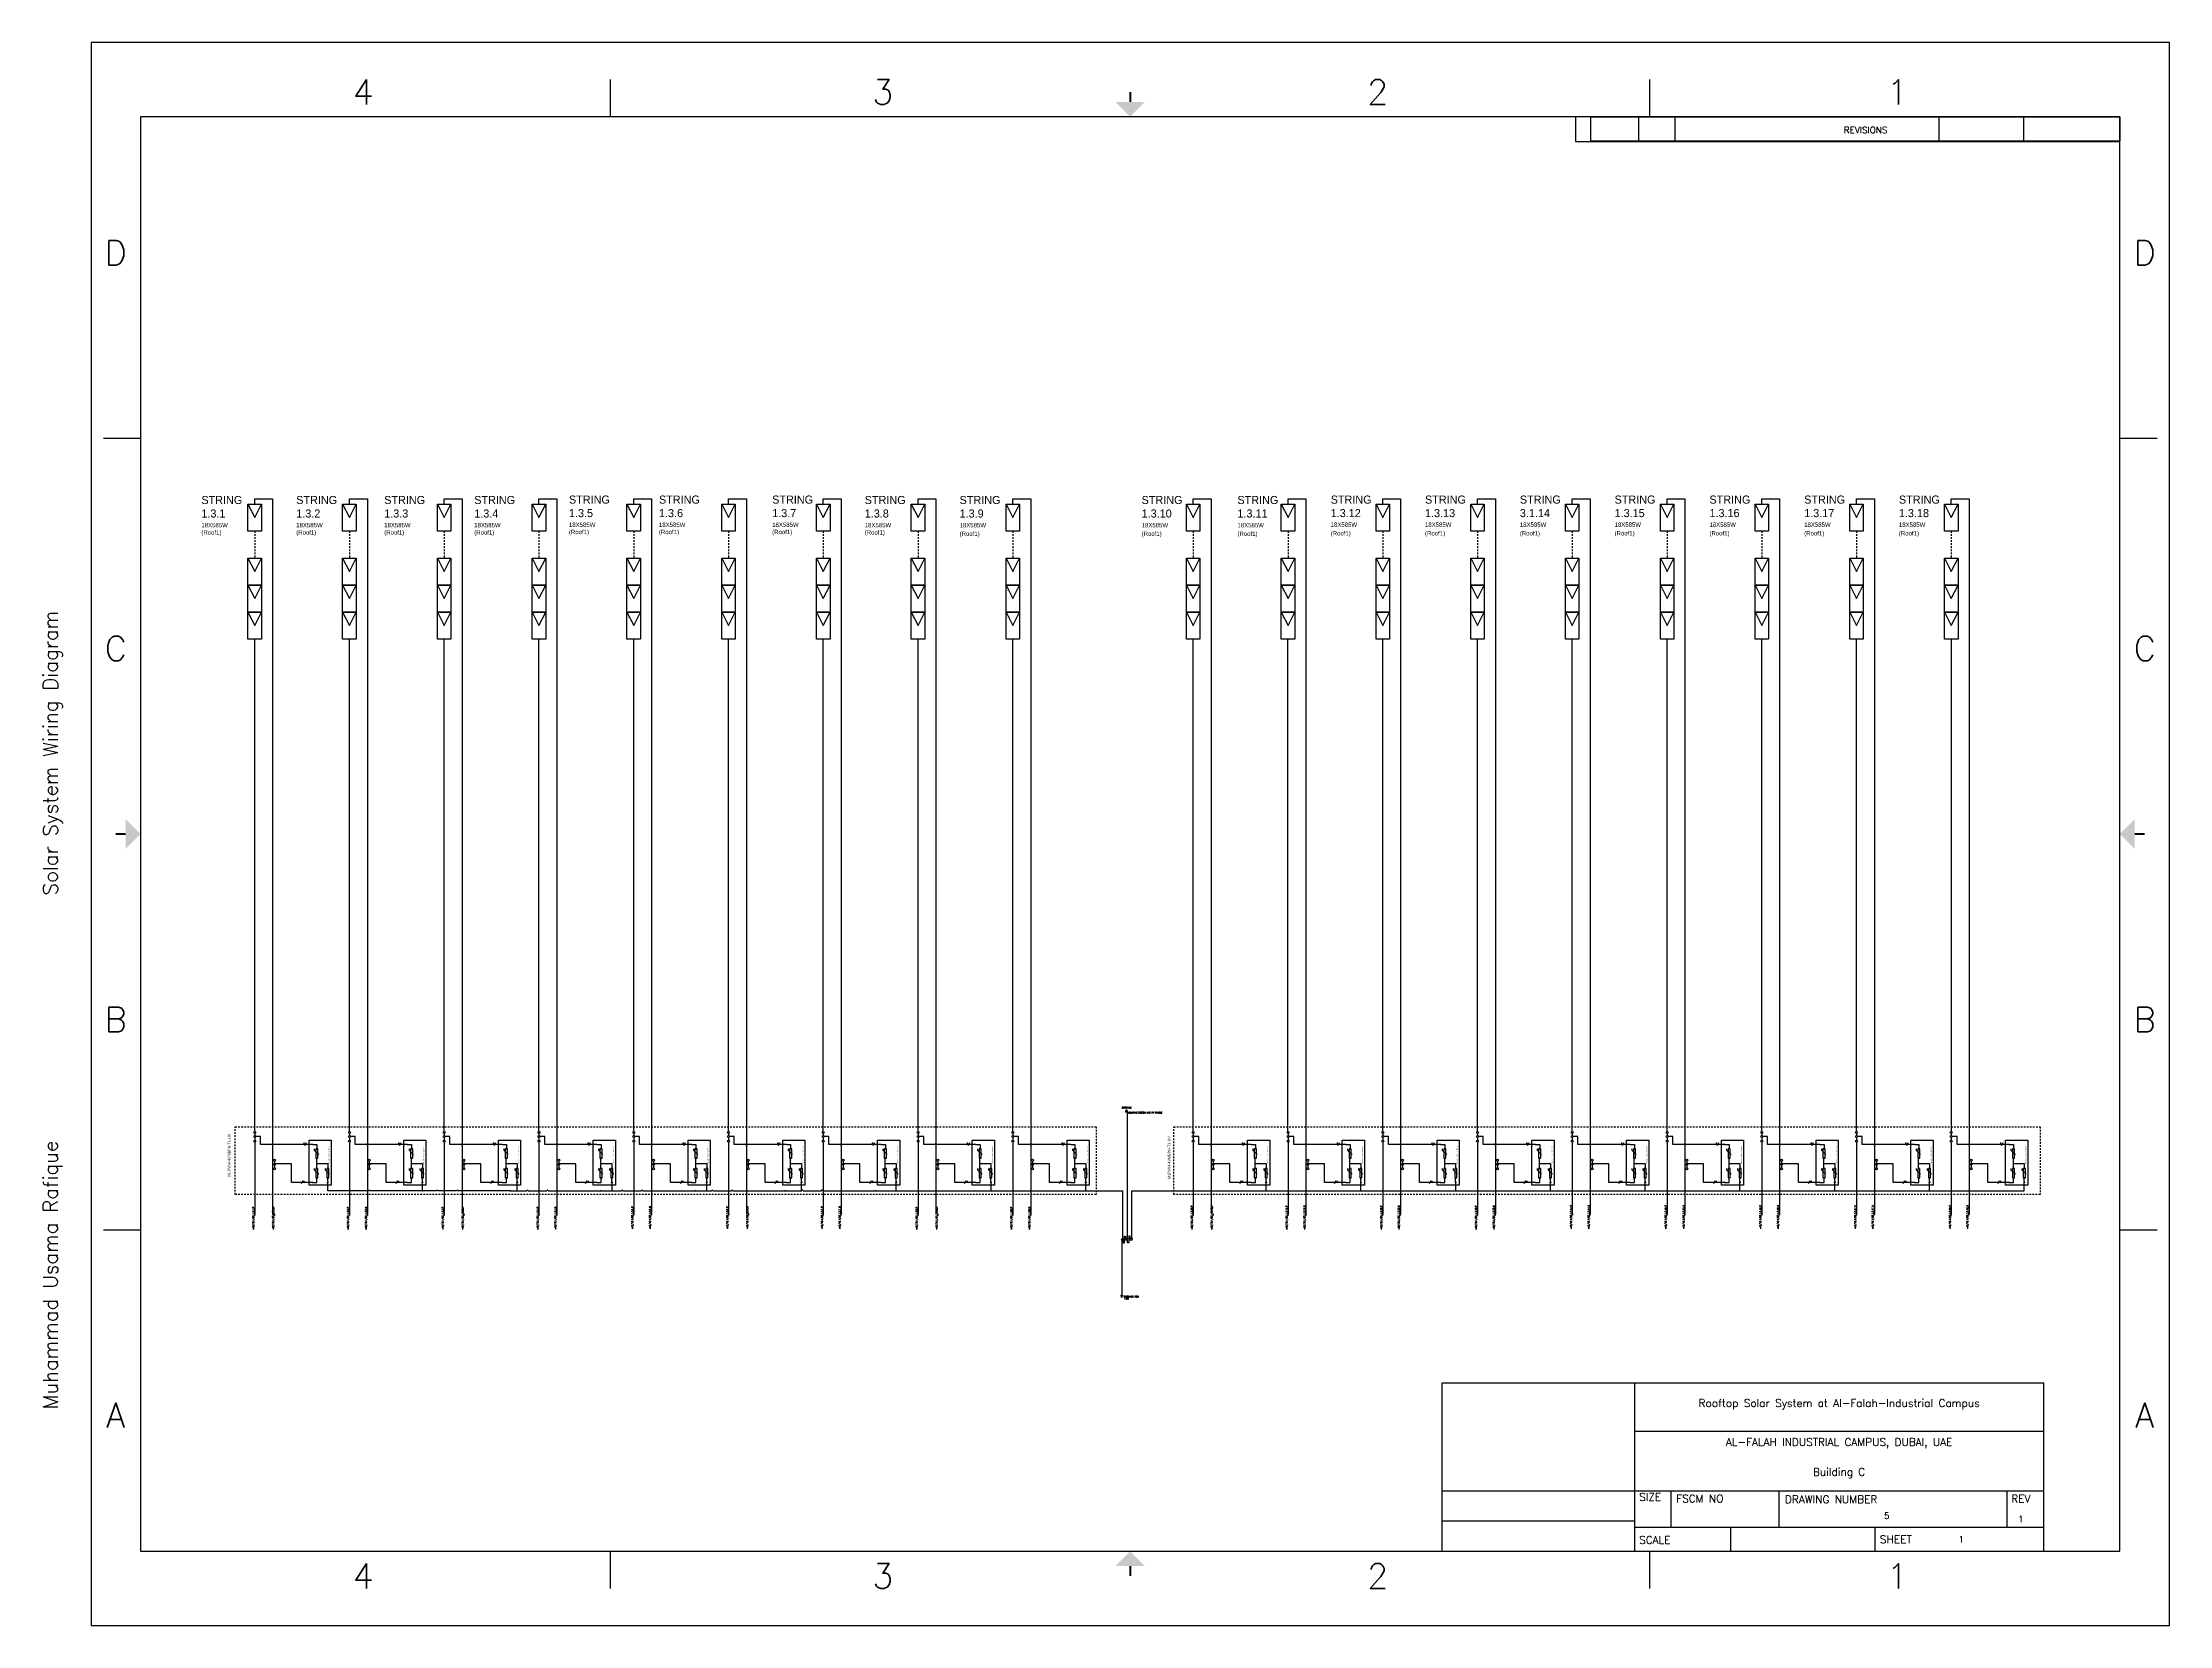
# Model space of a CAD drawing. Header units: inches. Extents: x 3 to 161, y -3 to 114.
import ezdxf
from ezdxf.enums import TextEntityAlignment as Align

# ---------------------------------------------------------------- set-up
doc = ezdxf.new("R2010")
doc.units = ezdxf.units.IN
doc.header["$MEASUREMENT"] = 0
doc.linetypes.add('HIDDEN2', pattern=[0.1875, 0.125, -0.0625])
for name, color, linetype in [('DESC', 1, 'Continuous'), ('GRY_20AWG', 9, 'Continuous'), ('LOCBOX', 92, 'HIDDEN2'), ('MISC', 2, 'Continuous'), ('RED_12AWG', 1, 'Continuous'), ('SYMS', 7, 'Continuous'), ('TAGS', 51, 'Continuous'), ('TB_LABELS', 1, 'Continuous'), ('Title Block', 7, 'Continuous'), ('Viewport', 7, 'Continuous'), ('WHT_12AWG', 7, 'Continuous'), ('WIREREF', 61, 'Continuous')]:
    doc.layers.add(name, color=color, linetype=linetype)
doc.styles.add('Roman', font='romans')
doc.styles.add('WD', font='romans.shx')
doc.styles.add('WD_IEC', font='isocp2.shx', dxfattribs={"width": 0.9, "height": 4})

# ---------------------------------------------------------------- blocks, each defined once
blk = doc.blocks.new('ANSI_border_C')
for p, q in [((20.5, 0.75), (20.5, 2.5)), ((14.25, 0.75), (20.5, 0.75))]:
    blk.add_line(p, q)
at = {"layer": 'Title Block'}
for p, q in [((0, 16), (0, 0)), ((21, 16), (0, 16)), ((21, 0), (21, 16)), ((5.25, 15.25), (5.25, 15.625)), ((15.75, 15.25), (15.75, 15.625)), ((0.5, 15.25), (0.5, 0.75)), ((20.5, 15.25), (0.5, 15.25)), ((15, 15.25), (15, 15)), ((20.5, 0.75), (20.5, 15.25)), ((15, 15), (20.5, 15)), ((0.125, 12), (0.5, 12)), ((20.5, 12), (20.875, 12)), ((0.125, 4), (0.5, 4)), ((20.5, 4), (20.875, 4)), ((0.5, 0.75), (20.5, 0.75)), ((5.25, 0.375), (5.25, 0.75)), ((15.75, 0.375), (15.75, 0.75)), ((0, 0), (21, 0))]:
    blk.add_line(p, q, dxfattribs=at)
at = {"layer": 'Title Block', "const_width": 0.02}
for points in [[(10.5, 15.5), (10.5, 15.4)], [(0.25, 8), (0.35, 8)], [(20.75, 8), (20.65, 8)], [(10.5, 0.5), (10.5, 0.6)]]:
    blk.add_lwpolyline(points, dxfattribs=at)
at = {"layer": 'Title Block'}
for points in [[(10.35, 15.4), (10.65, 15.4), (10.5, 15.25)], [(0.35, 7.85), (0.35, 8.15), (0.5, 8)], [(20.65, 7.85), (20.65, 8.15), (20.5, 8)], [(10.35, 0.6), (10.65, 0.6), (10.5, 0.75)]]:
    blk.add_solid(points, dxfattribs=at)
at = {"layer": 'Title Block', "style": 'Roman'}
for s, p in [('4', (2.75, 15.5)), ('3', (8, 15.5)), ('2', (13, 15.5)), ('1', (18.25, 15.5)), ('D', (0.25, 13.875)), ('D', (20.75, 13.875)), ('C', (0.25, 9.875)), ('C', (20.75, 9.875)), ('B', (0.25, 6.125)), ('B', (20.75, 6.125)), ('A', (0.25, 2.125)), ('A', (20.75, 2.125)), ('4', (2.75, 0.5)), ('3', (8, 0.5)), ('2', (13, 0.5)), ('1', (18.25, 0.5))]:
    blk.add_text(s, height=0.25, dxfattribs=at).set_placement(p, align=Align.MIDDLE_CENTER)
blk.add_text('REVISIONS', height=0.065, dxfattribs=at).set_placement((17.71, 15.083))
blk = doc.blocks.new('JIC_border_C')
at = {"xscale": 7.334742009448171, "yscale": 7.334742009448171, "zscale": 7.334742009448171}
blk.add_blockref('ANSI_border_C', (6.5, -3), dxfattribs=at)
blk = doc.blocks.new('JIC_REVblock_C')
blk.add_line((0, 0), (0, -0.25))
at = {"layer": 'Title Block'}
for p, q in [((-5.5, 0), (-5.5, -0.25)), ((-5.5, 0), (0, 0)), ((-5, -0.25), (-5, 0)), ((-4.62, -0.25), (-4.62, 0)), ((-1.88, -0.25), (-1.88, 0)), ((-1, -0.25), (-1, 0)), ((-5.5, -0.25), (0, -0.25))]:
    blk.add_line(p, q, dxfattribs=at)
at = {"style": 'WD'}
for tag, p in [('ZONE', (-5.391, -0.16)), ('REV', (-4.92, -0.16)), ('DESCRIPTION', (-3.618, -0.16)), ('DATE', (-1.552, -0.16)), ('APPROVED', (-0.759, -0.16))]:
    blk.add_attdef(tag, p, '', height=0.065, dxfattribs=at)
at = {"style": 'WD', "flags": 1}
blk.add_attdef('WD_TB', (-4.505, -0.154), '', height=0.03, dxfattribs=at)
blk = doc.blocks.new('JIC_tblock_desc_C')
for p, q in [((0, 0), (0, 1.75)), ((-6.25, 0), (0, 0))]:
    blk.add_line(p, q)
at = {"layer": 'Title Block'}
for p, q in [((-6.25, 0), (-6.25, 1.75)), ((-6.25, 1.75), (0, 1.75)), ((-4.25, 0), (-4.25, 1.75)), ((-4.25, 1.25), (0, 1.25)), ((-6.25, 0.63), (0, 0.63)), ((-3.87, 0.25), (-3.87, 0.63)), ((-2.75, 0.25), (-2.75, 0.63)), ((-0.38, 0.25), (-0.38, 0.63)), ((-6.25, 0.315), (-4.25, 0.315)), ((-4.25, 0.25), (0, 0.25)), ((-3.25, 0), (-3.25, 0.25)), ((-1.75, 0), (-1.75, 0.25))]:
    blk.add_line(p, q, dxfattribs=at)
at = {"color": 0, "style": 'Roman', "flags": 8}
for tag, p in [('FNAME', (-20.349, 6.819)), ('REVDATE', (-20.349, 4.106)), ('USER', (-20.349, 1.477))]:
    blk.add_attdef(tag, p, '', height=0.15, rotation=90, dxfattribs=at)
at = {"style": 'WD'}
for tag, p in [('PROJDESC', (-2.125, 1.5)), ('TITLE1', (-2.125, 1.095)), ('TITLE2', (-2.125, 0.785))]:
    blk.add_attdef(tag, text='', height=0.08, dxfattribs=at).set_placement(p, align=Align.CENTER)
at = {"style": 'WD', "flags": 1}
blk.add_attdef('WD_TB', (-5.57, 0.177), '', height=0.086, dxfattribs=at)
at = {"style": 'WD'}
for tag, p in [('SIZE', (-4.162, 0.32)), ('FSCM_NO', (-3.4, 0.337)), ('DWG_NO', (-1.659, 0.337)), ('REV', (-0.265, 0.303)), ('SCALE', (-3.634, 0.069)), ('SHEET', (-0.883, 0.092))]:
    blk.add_attdef(tag, p, '', height=0.065, dxfattribs=at)
at = {"layer": 'TB_LABELS', "style": 'WD'}
for s, p in [('SIZE', (-4.204, 0.604)), ('FSCM NO', (-3.819, 0.588)), ('DRAWING NUMBER', (-2.689, 0.579)), ('REV', (-0.336, 0.588)), ('SCALE', (-4.204, 0.158)), ('SHEET', (-1.701, 0.164))]:
    blk.add_text(s, height=0.08, dxfattribs=at).set_placement(p, align=Align.TOP_LEFT)
blk = doc.blocks.new('HA1S4')
for points in [[(0, 0), (-0.03, 0), (0, -0.09), (0.03, 0), (0, 0)], [(0.02, -0.01), (-0.02, -0.01), (0, -0.06), (0.02, -0.01)]]:
    blk.add_lwpolyline(points)
at = {"style": 'WD', "flags": 1}
for tag, p in [('X2TERM01', (0, 0)), ('SIGCODE', (0.03, -0.08))]:
    blk.add_attdef(tag, p, '', height=0.01, dxfattribs=at)
at = {"style": 'WD', "width": 0.7}
for tag, p in [('DESC1', (0.09, 0.11)), ('XREF', (0.09, -0.06))]:
    blk.add_attdef(tag, p, '', height=0.125, dxfattribs=at)
at = {"style": 'WD', "width": 0.8, "flags": 8}
blk.add_attdef('WIRENO', text='', height=0.125, dxfattribs=at).set_placement((0, -0.26), align=Align.CENTER)
blk = doc.blocks.new('WDDOT')
for radius in [0.03, 0.0187, 0.00929]:
    blk.add_circle((0, 0), radius)
blk = doc.blocks.new('VT0_02')
blk.add_circle((0, 0), 0.0699)
at = {"style": 'WD', "flags": 1}
for tag, p in [('X4TERM01', (-0.07, 0)), ('X2TERM01', (0, 0.07)), ('X1TERM01', (0.07, 0)), ('X8TERM01', (0, -0.07))]:
    blk.add_attdef(tag, p, '', height=0.01, dxfattribs=at)
blk = doc.blocks.new('HA1S2')
for points in [[(0, 0), (-0.03, 0), (0, 0.09), (0.03, 0), (0, 0)], [(-0.02, 0.01), (0.02, 0.01), (0, 0.06), (-0.02, 0.01)]]:
    blk.add_lwpolyline(points)
at = {"style": 'WD', "width": 0.8, "flags": 8}
blk.add_attdef('WIRENO', text='', height=0.125, dxfattribs=at).set_placement((0, 0.15), align=Align.CENTER)
at = {"style": 'WD', "flags": 1}
for tag, p in [('X8TERM01', (0, 0)), ('SIGCODE', (0.03, 0.07))]:
    blk.add_attdef(tag, p, '', height=0.01, dxfattribs=at)
at = {"style": 'WD', "width": 0.7}
for tag, p in [('XREF', (0.08, -0.04)), ('DESC1', (0.08, -0.21))]:
    blk.add_attdef(tag, p, '', height=0.125, dxfattribs=at)
blk = doc.blocks.new('VGND2')
for p, q in [((0, -0.125), (0, 0)), ((0.09375, -0.125), (-0.09375, -0.125)), ((-0.0625, -0.171875), (0.0625, -0.171875)), ((-0.03125, -0.21875), (0.03125, -0.21875))]:
    blk.add_line(p, q)
at = {"style": 'WD', "flags": 1}
for tag in ['ASSYCODE', 'X2TERM01', 'CAT', 'FAMILY', 'MFG']:
    blk.add_attdef(tag, (0, 0), '', height=0.01, dxfattribs=at)
at = {"style": 'WD', "width": 0.8}
for tag, p in [('INST', (0.15625, 0.125)), ('LOC', (0.15625, -0.03125)), ('TAG1', (0.15625, -0.1875)), ('DESC1', (0.15625, -0.34375)), ('DESC2', (0.15625, -0.5))]:
    blk.add_attdef(tag, text='', height=0.125, dxfattribs=at).set_placement(p, align=Align.MIDDLE_LEFT)
blk = doc.blocks.new('HT0_01')
for p, q in [((-0.0625, 0.0625), (0.0625, 0.0625)), ((-0.0625, -0.0625), (-0.0625, 0.0625)), ((0.0625, 0.0625), (0.0625, -0.0625)), ((0.0625, -0.0625), (-0.0625, -0.0625))]:
    blk.add_line(p, q)
at = {"style": 'WD', "flags": 1}
for tag, p in [('X4TERM01', (-0.0625, 0)), ('X2TERM01', (0, 0.0625)), ('X1TERM01', (0.0625, 0)), ('X8TERM01', (0, -0.0625))]:
    blk.add_attdef(tag, p, '', height=0.01, dxfattribs=at)
blk = doc.blocks.new('PVM')
at = {"color": 5}
for p, q in [((2, 1), (1, 0.5)), ((1, 0.5), (2, 0))]:
    blk.add_line(p, q, dxfattribs=at)
blk.add_lwpolyline([(0, 1), (2, 1), (2, 0), (0, 0)], close=True, dxfattribs=at)
at = {"layer": 'SYMS', "color": 5, "xscale": 0.3699338068975089, "yscale": 0.3699338068975089, "zscale": 0.3699338068975089}
for p in [(0, 0.5), (2, 0.5)]:
    blk.add_blockref('HT0_01', p, dxfattribs=at)
at = {"color": 5, "char_height": 0.065, "attachment_point": 1}
for s, insert, rotation in [('+', (1.62, 0.88), 180), ('-', (1.57, 0.07), 90)]:
    blk.add_mtext_dynamic_manual_height_columns(s, width=0.0989, gutter_width=0.325, heights=[0], dxfattribs=dict(at, insert=insert, rotation=rotation))
blk = doc.blocks.new('HT0_02')
blk.add_circle((0, 0), 0.0699)
at = {"style": 'WD', "flags": 1}
for tag, p in [('X4TERM01', (-0.07, 0)), ('X2TERM01', (0, 0.07)), ('X1TERM01', (0.07, 0)), ('X8TERM01', (0, -0.07))]:
    blk.add_attdef(tag, p, '', height=0.01, dxfattribs=at)
blk = doc.blocks.new('HGND4')
for p, q in [((0, 0), (10, 0)), ((10, -4), (10, 4)), ((11, -2), (11, 2)), ((12, -1), (12, 1))]:
    blk.add_line(p, q)
blk.add_circle((10, 0), 5)
at = {"style": 'WD_IEC'}
for tag, p in [('TAG1', (2, 5)), ('INST', (2, 12)), ('LOC', (2, 8))]:
    blk.add_attdef(tag, text='', height=2.5, dxfattribs=at).set_placement(p, align=Align.RIGHT)
at = {"style": 'WD_IEC', "flags": 1}
blk.add_attdef('X4TERM01', (0, 0), '', height=0.32, dxfattribs=at)
blk = doc.blocks.new('VT0_05')
blk.add_lwpolyline([(0.1, -0.1), (0, 0.1), (-0.1, -0.1)], close=True)
at = {"style": 'WD', "flags": 1}
for tag, p in [('X2TERM01', (0, 0.1)), ('X1TERM01', (0, 0)), ('X4TERM01', (0, 0)), ('X8TERM01', (0, -0.1))]:
    blk.add_attdef(tag, p, '', height=0.01, dxfattribs=at)
blk = doc.blocks.new('Lightening Surge Arrestor')
at = {"color": 5}
for p, q in [((0.5, 2.92), (0.5, 2.83)), ((0.5, 2.83), (0.83, 2.5)), ((0.5, 1.46), (0.5, 1.37)), ((0.5, 1.37), (0.83, 1.04)), ((1.31, 1.46), (1.31, 1.37)), ((1.31, 1.37), (1.63, 1.04))]:
    blk.add_line(p, q, dxfattribs=at)
for points in [[(0.11, 3.57), (1.75, 3.57), (1.75, 0.22), (0.11, 0.22)], [(0.77, 2.92), (0.61, 2.92), (0.61, 2.23), (0.77, 2.23)], [(0.77, 1.46), (0.61, 1.46), (0.61, 0.76), (0.77, 0.76)], [(1.57, 1.46), (1.42, 1.46), (1.42, 0.76), (1.57, 0.76)]]:
    blk.add_lwpolyline(points, close=True, dxfattribs=at)
at = {"layer": 'GRY_20AWG'}
blk.add_line((1.49, 0.5), (1.49, 0.47), dxfattribs=at)
at = {"layer": 'RED_12AWG'}
for p, q in [((0.38, 3.25), (0.69, 3.25)), ((0.69, 3.25), (0.69, 2.93)), ((0.69, 2.92), (0.68, 2.92)), ((0.68, 1.46), (0.68, 2.23)), ((0.68, 1.83), (1.49, 1.83)), ((1.49, 1.83), (1.49, 1.47)), ((0.38, 0.43), (0.69, 0.43)), ((0.69, 1.46), (0.68, 1.46)), ((0.69, 0.43), (0.69, 0.77)), ((1.49, 0.5), (1.49, 0.76))]:
    blk.add_line(p, q, dxfattribs=at)
at = {"layer": 'SYMS'}
for name, p, xscale, yscale, zscale in [('HT0_02', (0.36, 3.25), 0.3314421991292846, 0.3314421991292846, 0.3314421991292846), ('VT0_05', (0.69, 2.92), 0.1052161047490845, 0.1052161047490845, 0.1052161047490845), ('HT0_02', (0.36, 0.43), 0.3314421991292846, 0.3314421991292846, 0.3314421991292846), ('VT0_05', (0.69, 1.46), 0.1052161047490845, 0.1052161047490845, 0.1052161047490845), ('HT0_02', (0.69, 1.46), 0.01504368401050088, 0.01504368401050088, 0.01504368401050088), ('VT0_05', (1.49, 1.46), 0.1052161047490845, 0.1052161047490845, 0.1052161047490845)]:
    blk.add_blockref(name, p, dxfattribs=dict(at, xscale=xscale, yscale=yscale, zscale=zscale))
at = {"layer": 'SYMS', "xscale": -0.1052161047490845, "yscale": 0.1052161047490845, "zscale": 0.1052161047490845, "rotation": 180}
for p in [(0.69, 2.23), (0.69, 0.77), (1.49, 0.77)]:
    blk.add_blockref('VT0_05', p, dxfattribs=at)
at = {"layer": 'SYMS'}
ref = blk.add_blockref('HGND4', (1.49, 0.47), dxfattribs=dict(at, xscale=0.005, yscale=0.005, zscale=0.005, rotation=270))
ref.add_attrib('TAG1', 'PE', dxfattribs={"layer": 'TAGS', "height": 0.0125, "rotation": 270, "style": 'WD_IEC'}).set_placement((1.51, 0.46), align=Align.RIGHT)
at = {"color": 5, "insert": (1.57, 1.8), "char_height": 0.065, "attachment_point": 1, "rotation": 90}
blk.add_mtext_dynamic_manual_height_columns('VAL-1.15-T1/T2-1000DC-PV/2+V', width=1.8749, gutter_width=0.325, heights=[0], dxfattribs=at)
for tag, p in [('+', (0.45, 3.31)), ('-', (0.46, 0.49))]:
    blk.add_attdef(tag, p, '', height=0.065)
at = {"color": 5}
blk.add_attdef('VAL-1.15-T1/T2-1000DC-PV/2+V', (1.65, 1.8), '', height=0.065, rotation=90, dxfattribs=at)
blk = doc.blocks.new('HW01')
for p, q in [((0.06, 0.12), (-0.06, -0.12)), ((0.03, 0), (-0.03, 0))]:
    blk.add_line(p, q)
at = {"style": 'WD', "width": 0.8}
blk.add_attdef('TAG1', text='', height=0.125, dxfattribs=at).set_placement((-0.03, 0.03), align=Align.RIGHT)
at = {"style": 'WD', "width": 0.7, "flags": 1}
for tag, p in [('INST', (0, 0.36)), ('LOC', (0, 0.19)), ('DESC1', (0, -0.46)), ('DESC2', (0, -0.61)), ('XREF', (0, -0.3))]:
    blk.add_attdef(tag, text='', height=0.125, dxfattribs=at).set_placement(p, align=Align.CENTER)
at = {"style": 'WD', "flags": 1}
for tag, p in [('X4TERM01', (-0.03, 0)), ('X1TERM01', (0.03, 0))]:
    blk.add_attdef(tag, p, '', height=0.0125, dxfattribs=at)
at = {"linetype": 'Continuous', "style": 'WD', "flags": 9}
blk.add_attdef('ASSYCODE', text='', height=0.01, dxfattribs=at).set_placement((0.03, 0.04), align=Align.CENTER)
at = {"style": 'WD'}
for tag, p in [('X2LINK', (0, 0.12)), ('X8LINK', (0, -0.12))]:
    blk.add_attdef(tag, p, '', height=0.01, dxfattribs=at)
at = {"style": 'WD', "flags": 9}
blk.add_attdef('FAMILY', text='', height=0.01, dxfattribs=at).set_placement((0.02, 0.12), align=Align.CENTER)
at = {"style": 'WD', "width": 0.8}
blk.add_attdef('RATING1', (0.09, 0.03), '', height=0.125, dxfattribs=at)
at = {"style": 'WD', "width": 0.8, "flags": 1}
blk.add_attdef('MFG', text='', height=0.0938, dxfattribs=at).set_placement((-0.12, -0.03), align=Align.TOP_RIGHT)
blk.add_attdef('CAT', text='', height=0.0938, dxfattribs=at).set_placement((0.03, -0.03), align=Align.TOP_LEFT)

msp = doc.modelspace()

# ---------------------------------------------------------------- linework, layer by layer
at = {"layer": 'GRY_20AWG'}
for p, q in [((83.25, 35.07), (83.25, 35.16)), ((83.28, 35.07), (83.25, 35.07))]:
    msp.add_line(p, q, dxfattribs=at)
at = {"layer": 'GRY_20AWG', "color": 3}
for p, q in [((83.3, 25.69), (83.3, 35.1)), ((83.62, 29.22), (83.62, 25.69)), ((82.93, 25.55), (82.89, 25.55)), ((83, 25.62), (83, 25.37)), ((83, 25.37), (83.08, 25.37)), ((83.08, 25.37), (83.08, 25.87)), ((83.08, 25.87), (83.16, 25.87)), ((83.16, 25.87), (83.16, 25.62)), ((83.23, 25.69), (83.3, 25.69)), ((83.3, 25.37), (83.3, 25.62)), ((83.4, 25.37), (83.3, 25.37)), ((83.51, 25.87), (83.4, 25.87)), ((83.4, 25.87), (83.4, 25.37)), ((83.58, 25.69), (83.48, 25.69)), ((83.51, 25.62), (83.51, 25.87)), ((83.68, 25.69), (83.58, 25.69)), ((83.68, 25.62), (83.68, 25.69))]:
    msp.add_line(p, q, dxfattribs=at)
at = {"layer": 'GRY_20AWG'}
for centre in [(38.85, 29.22), (40.32, 29.22), (45.87, 29.22), (47.33, 29.22), (52.54, 29.22), (54.01, 29.22)]:
    msp.add_arc(centre, 0.05, 0, 180, dxfattribs=at)
at = {"layer": 'LOCBOX', "color": 1}
for points in [[(17.19, 33.97), (80.98, 33.97), (80.98, 28.94), (17.19, 28.94)], [(86.74, 33.97), (150.96, 33.97), (150.96, 28.94), (86.74, 28.94)]]:
    msp.add_lwpolyline(points, close=True, dxfattribs=at)
at = {"layer": 'RED_12AWG'}
for p, q in [((18.63, 80.15), (18.63, 80.52)), ((18.63, 80.52), (19.95, 80.52)), ((19.95, 80.52), (19.95, 32.72)), ((25.65, 80.15), (25.65, 80.52)), ((25.65, 80.52), (26.98, 80.52)), ((26.98, 80.52), (26.98, 32.72)), ((32.67, 80.15), (32.67, 80.52)), ((32.67, 80.52), (34, 80.52)), ((34, 80.52), (34, 32.72)), ((39.7, 80.15), (39.7, 80.52)), ((39.7, 80.52), (41.02, 80.52)), ((41.02, 80.52), (41.02, 32.72)), ((46.72, 80.15), (46.72, 80.52)), ((46.72, 80.52), (48.04, 80.52)), ((48.04, 80.52), (48.04, 32.72)), ((53.74, 80.15), (53.74, 80.52)), ((53.74, 80.52), (55.07, 80.52)), ((55.07, 80.52), (55.07, 32.72)), ((60.77, 80.15), (60.77, 80.52)), ((60.77, 80.52), (62.09, 80.52)), ((62.09, 80.52), (62.09, 32.72)), ((67.79, 80.15), (67.79, 80.52)), ((67.79, 80.52), (69.11, 80.52)), ((69.11, 80.52), (69.11, 32.72)), ((74.81, 80.15), (74.81, 80.52)), ((74.81, 80.52), (76.14, 80.52)), ((76.14, 80.52), (76.14, 32.72)), ((88.18, 80.15), (88.18, 80.52)), ((88.18, 80.52), (89.51, 80.52)), ((89.51, 80.52), (89.51, 32.72)), ((95.21, 80.15), (95.21, 80.52)), ((95.21, 80.52), (96.53, 80.52)), ((96.53, 80.52), (96.53, 32.72)), ((102.23, 80.15), (102.23, 80.52)), ((102.23, 80.52), (103.55, 80.52)), ((103.55, 80.52), (103.55, 32.72)), ((109.25, 80.15), (109.25, 80.52)), ((109.25, 80.52), (110.58, 80.52)), ((110.58, 80.52), (110.58, 32.72)), ((116.27, 80.15), (116.27, 80.52)), ((116.27, 80.52), (117.6, 80.52)), ((117.6, 80.52), (117.6, 32.72)), ((123.3, 80.15), (123.3, 80.52)), ((123.3, 80.52), (124.62, 80.52)), ((124.62, 80.52), (124.62, 32.72)), ((130.32, 80.15), (130.32, 80.52)), ((130.32, 80.52), (131.64, 80.52)), ((131.64, 80.52), (131.64, 32.72)), ((137.34, 80.15), (137.34, 80.52)), ((137.34, 80.52), (138.67, 80.52)), ((138.67, 80.52), (138.67, 32.72)), ((144.36, 80.15), (144.36, 80.52)), ((144.36, 80.52), (145.69, 80.52)), ((145.69, 80.52), (145.69, 32.72)), ((18.61, 70.11), (18.61, 33.62)), ((25.63, 70.11), (25.63, 33.62)), ((32.65, 70.11), (32.65, 33.62)), ((39.67, 70.11), (39.67, 33.62)), ((46.7, 70.11), (46.7, 33.62)), ((53.72, 70.11), (53.72, 33.62)), ((60.74, 70.11), (60.74, 33.62)), ((67.77, 70.11), (67.77, 33.62)), ((74.79, 70.11), (74.79, 33.62)), ((88.16, 70.11), (88.16, 33.62)), ((95.18, 70.11), (95.18, 33.62)), ((102.21, 70.11), (102.21, 33.62)), ((109.23, 70.11), (109.23, 33.62)), ((116.25, 70.11), (116.25, 33.62)), ((123.27, 70.11), (123.27, 33.62)), ((130.3, 70.11), (130.3, 33.62)), ((137.32, 70.11), (137.32, 33.62)), ((144.34, 70.11), (144.34, 33.62)), ((18.63, 33.49), (18.63, 33.32)), ((18.63, 33.18), (18.63, 32.97)), ((19.05, 33.24), (18.7, 33.24)), ((19.05, 32.67), (19.05, 33.24)), ((25.65, 33.49), (25.65, 33.32)), ((25.65, 33.18), (25.65, 32.97)), ((26.07, 33.24), (25.72, 33.24)), ((26.07, 32.67), (26.07, 33.24)), ((32.67, 33.49), (32.67, 33.32)), ((32.67, 33.18), (32.67, 32.97)), ((33.1, 33.24), (32.74, 33.24)), ((33.1, 32.67), (33.1, 33.24)), ((39.7, 33.49), (39.7, 33.32)), ((39.7, 33.18), (39.7, 32.97)), ((40.12, 33.24), (39.77, 33.24)), ((40.12, 32.67), (40.12, 33.24)), ((46.72, 33.49), (46.72, 33.32)), ((46.72, 33.18), (46.72, 32.97)), ((47.14, 33.24), (46.79, 33.24)), ((47.14, 32.67), (47.14, 33.24)), ((53.74, 33.49), (53.74, 33.32)), ((53.74, 33.18), (53.74, 32.97)), ((54.16, 33.24), (53.81, 33.24)), ((54.16, 32.67), (54.16, 33.24)), ((60.77, 33.49), (60.77, 33.32)), ((60.77, 33.18), (60.77, 32.97)), ((61.19, 33.24), (60.84, 33.24)), ((61.19, 32.67), (61.19, 33.24)), ((67.79, 33.49), (67.79, 33.32)), ((67.79, 33.18), (67.79, 32.97)), ((68.21, 33.24), (67.86, 33.24)), ((68.21, 32.67), (68.21, 33.24)), ((74.81, 33.49), (74.81, 33.32)), ((74.81, 33.18), (74.81, 32.97)), ((75.23, 33.24), (74.88, 33.24)), ((75.23, 32.67), (75.23, 33.24)), ((88.18, 33.49), (88.18, 33.32)), ((88.18, 33.18), (88.18, 32.97)), ((88.6, 33.24), (88.25, 33.24)), ((88.6, 32.67), (88.6, 33.24)), ((95.21, 33.49), (95.21, 33.32)), ((95.21, 33.18), (95.21, 32.97)), ((95.63, 33.24), (95.28, 33.24)), ((95.63, 32.67), (95.63, 33.24)), ((102.23, 33.49), (102.23, 33.32)), ((102.23, 33.18), (102.23, 32.97)), ((102.65, 33.24), (102.3, 33.24)), ((102.65, 32.67), (102.65, 33.24)), ((109.25, 33.49), (109.25, 33.32)), ((109.25, 33.18), (109.25, 32.97)), ((109.67, 33.24), (109.32, 33.24)), ((109.67, 32.67), (109.67, 33.24)), ((116.27, 33.49), (116.27, 33.32)), ((116.27, 33.18), (116.27, 32.97)), ((116.69, 33.24), (116.34, 33.24)), ((116.69, 32.67), (116.69, 33.24)), ((123.3, 33.49), (123.3, 33.32)), ((123.3, 33.18), (123.3, 32.97)), ((123.72, 33.24), (123.37, 33.24)), ((123.72, 32.67), (123.72, 33.24)), ((130.32, 33.49), (130.32, 33.32)), ((130.32, 33.18), (130.32, 32.97)), ((130.74, 33.24), (130.39, 33.24)), ((130.74, 32.67), (130.74, 33.24)), ((137.34, 33.49), (137.34, 33.32)), ((137.34, 33.18), (137.34, 32.97)), ((137.76, 33.24), (137.41, 33.24)), ((137.76, 32.67), (137.76, 33.24)), ((144.36, 33.49), (144.36, 33.32)), ((144.36, 33.18), (144.36, 32.97)), ((144.79, 33.24), (144.43, 33.24)), ((144.79, 32.67), (144.79, 33.24)), ((18.63, 32.84), (18.63, 27.49)), ((22.35, 32.67), (19.05, 32.67)), ((19.95, 32.62), (19.95, 27.49)), ((22.9, 32.67), (22.41, 32.67)), ((25.65, 32.84), (25.65, 27.49)), ((29.37, 32.67), (26.07, 32.67)), ((26.98, 32.62), (26.98, 27.49)), ((29.93, 32.67), (29.43, 32.67)), ((32.67, 32.84), (32.67, 27.49)), ((36.39, 32.67), (33.1, 32.67)), ((34, 32.62), (34, 27.49)), ((36.95, 32.67), (36.45, 32.67)), ((39.7, 32.84), (39.7, 27.49)), ((43.41, 32.67), (40.12, 32.67)), ((41.02, 32.62), (41.02, 27.49)), ((43.97, 32.67), (43.48, 32.67)), ((46.72, 32.84), (46.72, 27.49)), ((50.44, 32.67), (47.14, 32.67)), ((48.04, 32.62), (48.04, 27.49)), ((50.99, 32.67), (50.5, 32.67)), ((53.74, 32.84), (53.74, 27.49)), ((57.46, 32.67), (54.16, 32.67)), ((55.07, 32.62), (55.07, 27.49)), ((58.02, 32.67), (57.52, 32.67)), ((60.77, 32.84), (60.77, 27.49)), ((64.48, 32.67), (61.19, 32.67)), ((62.09, 32.62), (62.09, 27.49)), ((65.04, 32.67), (64.54, 32.67)), ((67.79, 32.84), (67.79, 27.49)), ((71.5, 32.67), (68.21, 32.67)), ((69.11, 32.62), (69.11, 27.49)), ((72.06, 32.67), (71.57, 32.67)), ((74.81, 32.84), (74.81, 27.49)), ((78.53, 32.67), (75.23, 32.67)), ((76.14, 32.62), (76.14, 27.49)), ((79.09, 32.67), (78.59, 32.67)), ((88.18, 32.84), (88.18, 27.49)), ((91.9, 32.67), (88.6, 32.67)), ((89.51, 32.62), (89.51, 27.49)), ((92.46, 32.67), (91.96, 32.67)), ((95.21, 32.84), (95.21, 27.49)), ((98.92, 32.67), (95.63, 32.67)), ((96.53, 32.62), (96.53, 27.49)), ((99.48, 32.67), (98.98, 32.67)), ((102.23, 32.84), (102.23, 27.49)), ((105.94, 32.67), (102.65, 32.67)), ((103.55, 32.62), (103.55, 27.49)), ((106.5, 32.67), (106.01, 32.67)), ((109.25, 32.84), (109.25, 27.49)), ((112.97, 32.67), (109.67, 32.67)), ((110.58, 32.62), (110.58, 27.49)), ((113.53, 32.67), (113.03, 32.67)), ((116.27, 32.84), (116.27, 27.49)), ((119.99, 32.67), (116.69, 32.67)), ((117.6, 32.62), (117.6, 27.49)), ((120.55, 32.67), (120.05, 32.67)), ((123.3, 32.84), (123.3, 27.49)), ((127.01, 32.67), (123.72, 32.67)), ((124.62, 32.62), (124.62, 27.49)), ((127.57, 32.67), (127.08, 32.67)), ((130.32, 32.84), (130.32, 27.49)), ((134.04, 32.67), (130.74, 32.67)), ((131.64, 32.62), (131.64, 27.49)), ((134.59, 32.67), (134.1, 32.67)), ((137.34, 32.84), (137.34, 27.49)), ((141.06, 32.67), (137.76, 32.67)), ((138.67, 32.62), (138.67, 27.49)), ((141.62, 32.67), (141.12, 32.67)), ((144.36, 32.84), (144.36, 27.49)), ((148.08, 32.67), (144.79, 32.67)), ((145.69, 32.62), (145.69, 27.49)), ((148.64, 32.67), (148.14, 32.67)), ((20.1, 31.43), (20.1, 31.26)), ((20.1, 31.12), (20.1, 30.92)), ((21.35, 31.22), (20.17, 31.22)), ((21.35, 29.85), (21.35, 31.22)), ((27.12, 31.43), (27.12, 31.26)), ((27.12, 31.12), (27.12, 30.92)), ((28.37, 31.22), (27.19, 31.22)), ((28.37, 29.85), (28.37, 31.22)), ((34.14, 31.43), (34.14, 31.26)), ((34.14, 31.12), (34.14, 30.92)), ((35.39, 31.22), (34.21, 31.22)), ((35.39, 29.85), (35.39, 31.22)), ((41.17, 31.43), (41.17, 31.26)), ((41.17, 31.12), (41.17, 30.92)), ((42.42, 31.22), (41.24, 31.22)), ((42.42, 29.85), (42.42, 31.22)), ((48.19, 31.43), (48.19, 31.26)), ((48.19, 31.12), (48.19, 30.92)), ((49.44, 31.22), (48.26, 31.22)), ((49.44, 29.85), (49.44, 31.22)), ((55.21, 31.43), (55.21, 31.26)), ((55.21, 31.12), (55.21, 30.92)), ((56.46, 31.22), (55.28, 31.22)), ((56.46, 29.85), (56.46, 31.22)), ((62.23, 31.43), (62.23, 31.26)), ((62.23, 31.12), (62.23, 30.92)), ((63.48, 31.22), (62.3, 31.22)), ((63.48, 29.85), (63.48, 31.22)), ((69.26, 31.43), (69.26, 31.26)), ((69.26, 31.12), (69.26, 30.92)), ((70.51, 31.22), (69.33, 31.22)), ((70.51, 29.85), (70.51, 31.22)), ((76.28, 31.43), (76.28, 31.26)), ((76.28, 31.12), (76.28, 30.92)), ((77.53, 31.22), (76.35, 31.22)), ((77.53, 29.85), (77.53, 31.22)), ((89.65, 31.43), (89.65, 31.26)), ((89.65, 31.12), (89.65, 30.92)), ((90.9, 31.22), (89.72, 31.22)), ((90.9, 29.85), (90.9, 31.22)), ((96.67, 31.43), (96.67, 31.26)), ((96.67, 31.12), (96.67, 30.92)), ((97.92, 31.22), (96.74, 31.22)), ((97.92, 29.85), (97.92, 31.22)), ((103.7, 31.43), (103.7, 31.26)), ((103.7, 31.12), (103.7, 30.92)), ((104.95, 31.22), (103.77, 31.22)), ((104.95, 29.85), (104.95, 31.22)), ((110.72, 31.43), (110.72, 31.26)), ((110.72, 31.12), (110.72, 30.92)), ((111.97, 31.22), (110.79, 31.22)), ((111.97, 29.85), (111.97, 31.22)), ((117.74, 31.43), (117.74, 31.26)), ((117.74, 31.12), (117.74, 30.92)), ((118.99, 31.22), (117.81, 31.22)), ((118.99, 29.85), (118.99, 31.22)), ((124.77, 31.43), (124.77, 31.26)), ((124.77, 31.12), (124.77, 30.92)), ((126.01, 31.22), (124.84, 31.22)), ((126.01, 29.85), (126.01, 31.22)), ((131.79, 31.43), (131.79, 31.26)), ((131.79, 31.12), (131.79, 30.92)), ((133.04, 31.22), (131.86, 31.22)), ((133.04, 29.85), (133.04, 31.22)), ((138.81, 31.43), (138.81, 31.26)), ((138.81, 31.12), (138.81, 30.92)), ((140.06, 31.22), (138.88, 31.22)), ((140.06, 29.85), (140.06, 31.22)), ((145.83, 31.43), (145.83, 31.26)), ((145.83, 31.12), (145.83, 30.92)), ((147.08, 31.22), (145.9, 31.22)), ((147.08, 29.85), (147.08, 31.22)), ((22.09, 29.85), (21.35, 29.85)), ((22.9, 29.85), (22.16, 29.85)), ((29.12, 29.85), (28.37, 29.85)), ((29.93, 29.85), (29.18, 29.85)), ((36.14, 29.85), (35.39, 29.85)), ((36.95, 29.85), (36.2, 29.85)), ((43.16, 29.85), (42.42, 29.85)), ((43.97, 29.85), (43.23, 29.85)), ((50.19, 29.85), (49.44, 29.85)), ((50.99, 29.85), (50.25, 29.85)), ((57.21, 29.85), (56.46, 29.85)), ((58.02, 29.85), (57.27, 29.85)), ((64.23, 29.85), (63.48, 29.85)), ((65.04, 29.85), (64.29, 29.85)), ((71.25, 29.85), (70.51, 29.85)), ((72.06, 29.85), (71.32, 29.85)), ((78.28, 29.85), (77.53, 29.85)), ((79.09, 29.85), (78.34, 29.85)), ((91.65, 29.85), (90.9, 29.85)), ((92.46, 29.85), (91.71, 29.85)), ((98.67, 29.85), (97.92, 29.85)), ((99.48, 29.85), (98.73, 29.85)), ((105.69, 29.85), (104.95, 29.85)), ((106.5, 29.85), (105.76, 29.85)), ((112.72, 29.85), (111.97, 29.85)), ((113.53, 29.85), (112.78, 29.85)), ((114.66, 29.22), (114.66, 29.83)), ((119.74, 29.85), (118.99, 29.85)), ((120.55, 29.85), (119.8, 29.85)), ((121.68, 29.22), (121.68, 29.83)), ((126.76, 29.85), (126.01, 29.85)), ((127.57, 29.85), (126.82, 29.85)), ((133.78, 29.85), (133.04, 29.85)), ((134.59, 29.85), (133.85, 29.85)), ((140.81, 29.85), (140.06, 29.85)), ((141.62, 29.85), (140.87, 29.85)), ((147.83, 29.85), (147.08, 29.85)), ((148.64, 29.85), (147.89, 29.85)), ((19.95, 27.49), (20.1, 27.49))]:
    msp.add_line(p, q, dxfattribs=at)
at = {"layer": 'RED_12AWG', "linetype": 'HIDDEN2'}
for p, q in [((18.63, 78.13), (18.63, 76.13)), ((25.65, 78.13), (25.65, 76.13)), ((32.67, 78.13), (32.67, 76.13)), ((39.7, 78.13), (39.7, 76.13)), ((46.72, 78.13), (46.72, 76.13)), ((53.74, 78.13), (53.74, 76.13)), ((60.77, 78.13), (60.77, 76.13)), ((67.79, 78.13), (67.79, 76.13)), ((74.81, 78.13), (74.81, 76.13)), ((88.18, 78.13), (88.18, 76.13)), ((95.21, 78.13), (95.21, 76.13)), ((102.23, 78.13), (102.23, 76.13)), ((109.25, 78.13), (109.25, 76.13)), ((116.27, 78.13), (116.27, 76.13)), ((123.3, 78.13), (123.3, 76.13)), ((130.32, 78.13), (130.32, 76.13)), ((137.34, 78.13), (137.34, 76.13)), ((144.36, 78.13), (144.36, 76.13))]:
    msp.add_line(p, q, dxfattribs=at)
at = {"layer": 'RED_12AWG', "color": 3}
for p, q in [((24.04, 29.22), (24.04, 29.83)), ((25.6, 29.22), (24.04, 29.22)), ((27.07, 29.22), (25.7, 29.22)), ((31.06, 29.22), (27.17, 29.22)), ((31.06, 29.22), (31.06, 29.83)), ((32.12, 29.22), (31.06, 29.22)), ((33.59, 29.22), (32.22, 29.22)), ((37.58, 29.22), (33.69, 29.22)), ((37.58, 29.22), (38.8, 29.22)), ((38.08, 29.22), (38.08, 29.83)), ((38.9, 29.22), (40.27, 29.22)), ((40.37, 29.22), (45.82, 29.22)), ((45.11, 29.22), (45.11, 29.83)), ((45.92, 29.22), (47.28, 29.22)), ((47.38, 29.22), (52.49, 29.22)), ((52.13, 29.22), (52.13, 29.83)), ((52.59, 29.22), (53.96, 29.22)), ((54.06, 29.23), (57.95, 29.23)), ((57.95, 29.23), (59.17, 29.23)), ((59.15, 29.22), (59.15, 29.83)), ((59.27, 29.23), (60.63, 29.23)), ((60.73, 29.23), (64.62, 29.23)), ((66.17, 29.22), (66.17, 29.83)), ((73.2, 29.22), (73.2, 29.83)), ((80.22, 29.22), (80.22, 29.83)), ((93.59, 29.22), (93.59, 29.83)), ((100.61, 29.22), (100.61, 29.83)), ((107.64, 29.22), (107.64, 29.83)), ((128.7, 29.22), (128.7, 29.83)), ((135.73, 29.22), (135.73, 29.83)), ((142.75, 29.22), (142.75, 29.83)), ((149.77, 29.22), (149.77, 29.83))]:
    msp.add_line(p, q, dxfattribs=at)
at = {"layer": 'WHT_12AWG', "color": 3}
for p, q in [((64.65, 29.23), (82.93, 29.23)), ((82.93, 29.23), (82.93, 25.62)), ((83.62, 29.22), (149.77, 29.22)), ((82.89, 25.62), (82.89, 21.56))]:
    msp.add_line(p, q, dxfattribs=at)
at = {"layer": 'WHT_12AWG'}
for centre, start, end in [((19.95, 32.67), 90, 270), ((26.98, 32.67), 90, 270), ((34, 32.67), 90, 270), ((41.02, 32.67), 90, 270), ((48.04, 32.67), 90, 270), ((55.07, 32.67), 90, 270), ((62.09, 32.67), 90, 270), ((69.11, 32.67), 90, 270), ((76.14, 32.67), 90, 270), ((89.51, 32.67), 90, 270), ((96.53, 32.67), 90, 270), ((103.55, 32.67), 90, 270), ((110.58, 32.67), 90, 270), ((117.6, 32.67), 90, 270), ((124.62, 32.67), 90, 270), ((131.64, 32.67), 90, 270), ((138.67, 32.67), 90, 270), ((145.69, 32.67), 90, 270), ((25.65, 29.22), 0, 180), ((27.12, 29.22), 0, 180), ((32.17, 29.22), 0, 180), ((33.64, 29.22), 0, 180), ((59.22, 29.23), 0, 180), ((60.68, 29.23), 0, 180)]:
    msp.add_arc(centre, 0.05, start, end, dxfattribs=at)

# ---------------------------------------------------------------- block references
at = {"xscale": 7.13201241998512, "yscale": 7.13201241998512, "zscale": 7.13201241998512}
msp.add_blockref('JIC_REVblock_C', (156.86, 108.85), dxfattribs=at)
ref = msp.add_blockref('JIC_tblock_desc_C', (151.21, 2.5), dxfattribs=dict(xscale=7.13201241998512, yscale=7.13201241998512, zscale=7.13201241998512))
ref.add_attrib('SHEET', '1', (144.91, 3.16), dxfattribs={"height": 0.464, "style": 'WD'})
ref.add_attrib('REV', '1', (149.32, 4.66), dxfattribs={"height": 0.464, "style": 'WD'})
ref.add_attrib('DWG_NO', '5', (139.38, 4.9), dxfattribs={"height": 0.464, "style": 'WD'})
ref.add_attrib('TITLE2', 'Building C', dxfattribs={"height": 0.571, "style": 'WD'}).set_placement((136.05, 8.1), align=Align.CENTER)
ref.add_attrib('TITLE1', 'AL-FALAH INDUSTRIAL CAMPUS, DUBAI, UAE', dxfattribs={"height": 0.5706, "style": 'WD'}).set_placement((136.05, 10.31), align=Align.CENTER)
ref.add_attrib('PROJDESC', 'Rooftop Solar System at Al-Falah-Industrial Campus', dxfattribs={"height": 0.5706, "style": 'WD'}).set_placement((136.05, 13.2), align=Align.CENTER)
ref.add_attrib('USER', 'Muhammad Usama Rafique', (4.03, 13.03), dxfattribs={"color": 0, "height": 1.0698, "rotation": 90, "style": 'Roman', "flags": 8})
ref.add_attrib('FNAME', 'Solar System Wiring Diagram', (4.03, 51.14), dxfattribs={"color": 0, "height": 1.0698, "rotation": 90, "style": 'Roman', "flags": 8})
for p in [(22.55, 29.42), (29.57, 29.42), (36.59, 29.42), (43.61, 29.42), (50.64, 29.42), (57.66, 29.42), (64.68, 29.42), (71.7, 29.42), (78.73, 29.42), (92.1, 29.42), (99.12, 29.42), (106.14, 29.42), (113.17, 29.42), (120.19, 29.42), (127.21, 29.42), (134.24, 29.42), (141.26, 29.42), (148.28, 29.42)]:
    msp.add_blockref('Lightening Surge Arrestor', p)
at = {"layer": 'SYMS', "rotation": 90}
for name, p in [('PVM', (19.13, 78.13)), ('PVM', (26.15, 78.13)), ('PVM', (33.17, 78.13)), ('PVM', (40.2, 78.13)), ('PVM', (47.22, 78.13)), ('PVM', (54.24, 78.13)), ('PVM', (61.27, 78.13)), ('PVM', (68.29, 78.13)), ('PVM', (75.31, 78.13)), ('PVM', (88.68, 78.13)), ('PVM', (95.71, 78.13)), ('PVM', (102.73, 78.13)), ('PVM', (109.75, 78.13)), ('PVM', (116.77, 78.13)), ('PVM', (123.8, 78.13)), ('PVM', (130.82, 78.13)), ('PVM', (137.84, 78.13)), ('PVM', (144.86, 78.13)), ('PVM', (19.13, 74.13)), ('PVM', (26.15, 74.13)), ('PVM', (33.17, 74.13)), ('PVM', (40.2, 74.13)), ('PVM', (47.22, 74.13)), ('PVM', (54.24, 74.13)), ('PVM', (61.27, 74.13)), ('PVM', (68.29, 74.13)), ('PVM', (75.31, 74.13)), ('PVM', (88.68, 74.13)), ('PVM', (95.71, 74.13)), ('PVM', (102.73, 74.13)), ('PVM', (109.75, 74.13)), ('PVM', (116.77, 74.13)), ('PVM', (123.8, 74.13)), ('PVM', (130.82, 74.13)), ('PVM', (137.84, 74.13)), ('PVM', (144.86, 74.13)), ('PVM', (19.13, 72.13)), ('PVM', (26.15, 72.13)), ('PVM', (33.17, 72.13)), ('PVM', (40.2, 72.13)), ('PVM', (47.22, 72.13)), ('PVM', (54.24, 72.13)), ('PVM', (61.27, 72.13)), ('PVM', (68.29, 72.13)), ('PVM', (75.31, 72.13)), ('PVM', (88.68, 72.13)), ('PVM', (95.71, 72.13)), ('PVM', (102.73, 72.13)), ('PVM', (109.75, 72.13)), ('PVM', (116.77, 72.13)), ('PVM', (123.8, 72.13)), ('PVM', (130.82, 72.13)), ('PVM', (137.84, 72.13)), ('PVM', (144.86, 72.13)), ('PVM', (19.13, 70.13)), ('PVM', (26.15, 70.13)), ('PVM', (33.17, 70.13)), ('PVM', (40.2, 70.13)), ('PVM', (47.22, 70.13)), ('PVM', (54.24, 70.13)), ('PVM', (61.27, 70.13)), ('PVM', (68.29, 70.13)), ('PVM', (75.31, 70.13)), ('PVM', (88.68, 70.13)), ('PVM', (95.71, 70.13)), ('PVM', (102.73, 70.13)), ('PVM', (109.75, 70.13)), ('PVM', (116.77, 70.13)), ('PVM', (123.8, 70.13)), ('PVM', (130.82, 70.13)), ('PVM', (137.84, 70.13)), ('PVM', (144.86, 70.13)), ('VT0_02', (83.23, 35.1)), ('VT0_02', (82.93, 25.62)), ('VT0_02', (83.23, 25.62)), ('VT0_02', (83.58, 25.62))]:
    msp.add_blockref(name, p, dxfattribs=at)
at = {"layer": 'SYMS'}
ref = msp.add_blockref('HA1S2', (83.25, 35.16), dxfattribs=at)
ref.add_attrib('DESC1', 'MOUNTING SYSTEM AND PV PANELS', (83.33, 34.95), dxfattribs={"layer": 'DESC', "height": 0.125, "style": 'WD', "width": 0.7})
ref.add_attrib('WIRENO', 'EARTHING', dxfattribs={"layer": 'WIREREF', "height": 0.125, "style": 'WD', "width": 0.8, "flags": 8}).set_placement((83.25, 35.32), align=Align.CENTER)
for name, p in [('VT0_02', (18.63, 33.55)), ('VT0_02', (18.63, 33.25)), ('VT0_02', (25.65, 33.55)), ('VT0_02', (25.65, 33.25)), ('VT0_02', (32.67, 33.55)), ('VT0_02', (32.67, 33.25)), ('VT0_02', (39.7, 33.55)), ('VT0_02', (39.7, 33.25)), ('VT0_02', (46.72, 33.55)), ('VT0_02', (46.72, 33.25)), ('VT0_02', (53.74, 33.55)), ('VT0_02', (53.74, 33.25)), ('VT0_02', (60.77, 33.55)), ('VT0_02', (60.77, 33.25)), ('VT0_02', (67.79, 33.55)), ('VT0_02', (67.79, 33.25)), ('VT0_02', (74.81, 33.55)), ('VT0_02', (74.81, 33.25)), ('VT0_02', (88.18, 33.55)), ('VT0_02', (88.18, 33.25)), ('VT0_02', (95.21, 33.55)), ('VT0_02', (95.21, 33.25)), ('VT0_02', (102.23, 33.55)), ('VT0_02', (102.23, 33.25)), ('VT0_02', (109.25, 33.55)), ('VT0_02', (109.25, 33.25)), ('VT0_02', (116.27, 33.55)), ('VT0_02', (116.27, 33.25)), ('VT0_02', (123.3, 33.55)), ('VT0_02', (123.3, 33.25)), ('VT0_02', (130.32, 33.55)), ('VT0_02', (130.32, 33.25)), ('VT0_02', (137.34, 33.55)), ('VT0_02', (137.34, 33.25)), ('VT0_02', (144.36, 33.55)), ('VT0_02', (144.36, 33.25)), ('VT0_02', (18.63, 32.91)), ('VT0_02', (20.1, 31.5)), ('VT0_02', (25.65, 32.91)), ('VT0_02', (27.12, 31.5)), ('VT0_02', (32.67, 32.91)), ('VT0_02', (34.14, 31.5)), ('VT0_02', (39.7, 32.91)), ('VT0_02', (41.17, 31.5)), ('VT0_02', (46.72, 32.91)), ('VT0_02', (48.19, 31.5)), ('VT0_02', (53.74, 32.91)), ('VT0_02', (55.21, 31.5)), ('VT0_02', (60.77, 32.91)), ('VT0_02', (62.23, 31.5)), ('VT0_02', (67.79, 32.91)), ('VT0_02', (69.26, 31.5)), ('VT0_02', (74.81, 32.91)), ('VT0_02', (76.28, 31.5)), ('VT0_02', (88.18, 32.91)), ('VT0_02', (89.65, 31.5)), ('VT0_02', (95.21, 32.91)), ('VT0_02', (96.67, 31.5)), ('VT0_02', (102.23, 32.91)), ('VT0_02', (103.7, 31.5)), ('VT0_02', (109.25, 32.91)), ('VT0_02', (110.72, 31.5)), ('VT0_02', (116.27, 32.91)), ('VT0_02', (117.74, 31.5)), ('VT0_02', (123.3, 32.91)), ('VT0_02', (124.77, 31.5)), ('VT0_02', (130.32, 32.91)), ('VT0_02', (131.79, 31.5)), ('VT0_02', (137.34, 32.91)), ('VT0_02', (138.81, 31.5)), ('VT0_02', (144.36, 32.91)), ('VT0_02', (145.83, 31.5)), ('VT0_02', (20.1, 31.19)), ('VT0_02', (20.1, 30.85)), ('VT0_02', (27.12, 31.19)), ('VT0_02', (27.12, 30.85)), ('VT0_02', (34.14, 31.19)), ('VT0_02', (34.14, 30.85)), ('VT0_02', (41.17, 31.19)), ('VT0_02', (41.17, 30.85)), ('VT0_02', (48.19, 31.19)), ('VT0_02', (48.19, 30.85)), ('VT0_02', (55.21, 31.19)), ('VT0_02', (55.21, 30.85)), ('VT0_02', (62.23, 31.19)), ('VT0_02', (62.23, 30.85)), ('VT0_02', (69.26, 31.19)), ('VT0_02', (69.26, 30.85)), ('VT0_02', (76.28, 31.19)), ('VT0_02', (76.28, 30.85)), ('VT0_02', (89.65, 31.19)), ('VT0_02', (89.65, 30.85)), ('VT0_02', (96.67, 31.19)), ('VT0_02', (96.67, 30.85)), ('VT0_02', (103.7, 31.19)), ('VT0_02', (103.7, 30.85)), ('VT0_02', (110.72, 31.19)), ('VT0_02', (110.72, 30.85)), ('VT0_02', (117.74, 31.19)), ('VT0_02', (117.74, 30.85)), ('VT0_02', (124.77, 31.19)), ('VT0_02', (124.77, 30.85)), ('VT0_02', (131.79, 31.19)), ('VT0_02', (131.79, 30.85)), ('VT0_02', (138.81, 31.19)), ('VT0_02', (138.81, 30.85)), ('VT0_02', (145.83, 31.19)), ('VT0_02', (145.83, 30.85)), ('WDDOT', (31.06, 29.22)), ('WDDOT', (37.58, 29.22)), ('WDDOT', (44.26, 29.22)), ('WDDOT', (51.29, 29.22)), ('WDDOT', (57.95, 29.23)), ('WDDOT', (64.62, 29.23)), ('WDDOT', (82.93, 25.55)), ('WDDOT', (83.3, 25.69)), ('WDDOT', (83.62, 25.69))]:
    msp.add_blockref(name, p, dxfattribs=at)
ref = msp.add_blockref('HW01', (22.38, 32.67), dxfattribs=at)
ref.add_attrib('TAG1', '+', dxfattribs={"layer": 'TAGS', "height": 0.125, "style": 'WD', "width": 0.8}).set_placement((22.35, 32.7), align=Align.RIGHT)
ref = msp.add_blockref('HW01', (29.4, 32.67), dxfattribs=at)
ref.add_attrib('TAG1', '+', dxfattribs={"layer": 'TAGS', "height": 0.125, "style": 'WD', "width": 0.8}).set_placement((29.37, 32.7), align=Align.RIGHT)
ref = msp.add_blockref('HW01', (36.42, 32.67), dxfattribs=at)
ref.add_attrib('TAG1', '+', dxfattribs={"layer": 'TAGS', "height": 0.125, "style": 'WD', "width": 0.8}).set_placement((36.39, 32.7), align=Align.RIGHT)
ref = msp.add_blockref('HW01', (43.44, 32.67), dxfattribs=at)
ref.add_attrib('TAG1', '+', dxfattribs={"layer": 'TAGS', "height": 0.125, "style": 'WD', "width": 0.8}).set_placement((43.41, 32.7), align=Align.RIGHT)
ref = msp.add_blockref('HW01', (50.47, 32.67), dxfattribs=at)
ref.add_attrib('TAG1', '+', dxfattribs={"layer": 'TAGS', "height": 0.125, "style": 'WD', "width": 0.8}).set_placement((50.44, 32.7), align=Align.RIGHT)
ref = msp.add_blockref('HW01', (57.49, 32.67), dxfattribs=at)
ref.add_attrib('TAG1', '+', dxfattribs={"layer": 'TAGS', "height": 0.125, "style": 'WD', "width": 0.8}).set_placement((57.46, 32.7), align=Align.RIGHT)
ref = msp.add_blockref('HW01', (64.51, 32.67), dxfattribs=at)
ref.add_attrib('TAG1', '+', dxfattribs={"layer": 'TAGS', "height": 0.125, "style": 'WD', "width": 0.8}).set_placement((64.48, 32.7), align=Align.RIGHT)
ref = msp.add_blockref('HW01', (71.54, 32.67), dxfattribs=at)
ref.add_attrib('TAG1', '+', dxfattribs={"layer": 'TAGS', "height": 0.125, "style": 'WD', "width": 0.8}).set_placement((71.5, 32.7), align=Align.RIGHT)
ref = msp.add_blockref('HW01', (78.56, 32.67), dxfattribs=at)
ref.add_attrib('TAG1', '+', dxfattribs={"layer": 'TAGS', "height": 0.125, "style": 'WD', "width": 0.8}).set_placement((78.53, 32.7), align=Align.RIGHT)
ref = msp.add_blockref('HW01', (91.93, 32.67), dxfattribs=at)
ref.add_attrib('TAG1', '+', dxfattribs={"layer": 'TAGS', "height": 0.125, "style": 'WD', "width": 0.8}).set_placement((91.9, 32.7), align=Align.RIGHT)
ref = msp.add_blockref('HW01', (98.95, 32.67), dxfattribs=at)
ref.add_attrib('TAG1', '+', dxfattribs={"layer": 'TAGS', "height": 0.125, "style": 'WD', "width": 0.8}).set_placement((98.92, 32.7), align=Align.RIGHT)
ref = msp.add_blockref('HW01', (105.98, 32.67), dxfattribs=at)
ref.add_attrib('TAG1', '+', dxfattribs={"layer": 'TAGS', "height": 0.125, "style": 'WD', "width": 0.8}).set_placement((105.94, 32.7), align=Align.RIGHT)
ref = msp.add_blockref('HW01', (113, 32.67), dxfattribs=at)
ref.add_attrib('TAG1', '+', dxfattribs={"layer": 'TAGS', "height": 0.125, "style": 'WD', "width": 0.8}).set_placement((112.97, 32.7), align=Align.RIGHT)
ref = msp.add_blockref('HW01', (120.02, 32.67), dxfattribs=at)
ref.add_attrib('TAG1', '+', dxfattribs={"layer": 'TAGS', "height": 0.125, "style": 'WD', "width": 0.8}).set_placement((119.99, 32.7), align=Align.RIGHT)
ref = msp.add_blockref('HW01', (127.04, 32.67), dxfattribs=at)
ref.add_attrib('TAG1', '+', dxfattribs={"layer": 'TAGS', "height": 0.125, "style": 'WD', "width": 0.8}).set_placement((127.01, 32.7), align=Align.RIGHT)
ref = msp.add_blockref('HW01', (134.07, 32.67), dxfattribs=at)
ref.add_attrib('TAG1', '+', dxfattribs={"layer": 'TAGS', "height": 0.125, "style": 'WD', "width": 0.8}).set_placement((134.04, 32.7), align=Align.RIGHT)
ref = msp.add_blockref('HW01', (141.09, 32.67), dxfattribs=at)
ref.add_attrib('TAG1', '+', dxfattribs={"layer": 'TAGS', "height": 0.125, "style": 'WD', "width": 0.8}).set_placement((141.06, 32.7), align=Align.RIGHT)
ref = msp.add_blockref('HW01', (148.11, 32.67), dxfattribs=at)
ref.add_attrib('TAG1', '+', dxfattribs={"layer": 'TAGS', "height": 0.125, "style": 'WD', "width": 0.8}).set_placement((148.08, 32.7), align=Align.RIGHT)
ref = msp.add_blockref('HW01', (22.13, 29.85), dxfattribs=at)
ref.add_attrib('RATING1', '-', (22.22, 29.88), dxfattribs={"layer": 'MISC', "height": 0.125, "style": 'WD', "width": 0.8})
ref = msp.add_blockref('HW01', (29.15, 29.85), dxfattribs=at)
ref.add_attrib('RATING1', '-', (29.24, 29.88), dxfattribs={"layer": 'MISC', "height": 0.125, "style": 'WD', "width": 0.8})
ref = msp.add_blockref('HW01', (36.17, 29.85), dxfattribs=at)
ref.add_attrib('RATING1', '-', (36.26, 29.88), dxfattribs={"layer": 'MISC', "height": 0.125, "style": 'WD', "width": 0.8})
ref = msp.add_blockref('HW01', (43.19, 29.85), dxfattribs=at)
ref.add_attrib('RATING1', '-', (43.29, 29.88), dxfattribs={"layer": 'MISC', "height": 0.125, "style": 'WD', "width": 0.8})
ref = msp.add_blockref('HW01', (50.22, 29.85), dxfattribs=at)
ref.add_attrib('RATING1', '-', (50.31, 29.88), dxfattribs={"layer": 'MISC', "height": 0.125, "style": 'WD', "width": 0.8})
ref = msp.add_blockref('HW01', (57.24, 29.85), dxfattribs=at)
ref.add_attrib('RATING1', '-', (57.33, 29.88), dxfattribs={"layer": 'MISC', "height": 0.125, "style": 'WD', "width": 0.8})
ref = msp.add_blockref('HW01', (64.26, 29.85), dxfattribs=at)
ref.add_attrib('RATING1', '-', (64.36, 29.88), dxfattribs={"layer": 'MISC', "height": 0.125, "style": 'WD', "width": 0.8})
ref = msp.add_blockref('HW01', (71.28, 29.85), dxfattribs=at)
ref.add_attrib('RATING1', '-', (71.38, 29.88), dxfattribs={"layer": 'MISC', "height": 0.125, "style": 'WD', "width": 0.8})
ref = msp.add_blockref('HW01', (78.31, 29.85), dxfattribs=at)
ref.add_attrib('RATING1', '-', (78.4, 29.88), dxfattribs={"layer": 'MISC', "height": 0.125, "style": 'WD', "width": 0.8})
ref = msp.add_blockref('HW01', (91.68, 29.85), dxfattribs=at)
ref.add_attrib('RATING1', '-', (91.77, 29.88), dxfattribs={"layer": 'MISC', "height": 0.125, "style": 'WD', "width": 0.8})
ref = msp.add_blockref('HW01', (98.7, 29.85), dxfattribs=at)
ref.add_attrib('RATING1', '-', (98.8, 29.88), dxfattribs={"layer": 'MISC', "height": 0.125, "style": 'WD', "width": 0.8})
ref = msp.add_blockref('HW01', (105.72, 29.85), dxfattribs=at)
ref.add_attrib('RATING1', '-', (105.82, 29.88), dxfattribs={"layer": 'MISC', "height": 0.125, "style": 'WD', "width": 0.8})
ref = msp.add_blockref('HW01', (112.75, 29.85), dxfattribs=at)
ref.add_attrib('RATING1', '-', (112.84, 29.88), dxfattribs={"layer": 'MISC', "height": 0.125, "style": 'WD', "width": 0.8})
ref = msp.add_blockref('HW01', (119.77, 29.85), dxfattribs=at)
ref.add_attrib('RATING1', '-', (119.86, 29.88), dxfattribs={"layer": 'MISC', "height": 0.125, "style": 'WD', "width": 0.8})
ref = msp.add_blockref('HW01', (126.79, 29.85), dxfattribs=at)
ref.add_attrib('RATING1', '-', (126.89, 29.88), dxfattribs={"layer": 'MISC', "height": 0.125, "style": 'WD', "width": 0.8})
ref = msp.add_blockref('HW01', (133.82, 29.85), dxfattribs=at)
ref.add_attrib('RATING1', '-', (133.91, 29.88), dxfattribs={"layer": 'MISC', "height": 0.125, "style": 'WD', "width": 0.8})
ref = msp.add_blockref('HW01', (140.84, 29.85), dxfattribs=at)
ref.add_attrib('RATING1', '-', (140.93, 29.88), dxfattribs={"layer": 'MISC', "height": 0.125, "style": 'WD', "width": 0.8})
ref = msp.add_blockref('HW01', (147.86, 29.85), dxfattribs=at)
ref.add_attrib('RATING1', '-', (147.96, 29.88), dxfattribs={"layer": 'MISC', "height": 0.125, "style": 'WD', "width": 0.8})
at = {"layer": 'SYMS', "color": 1}
ref = msp.add_blockref('HA1S4', (18.63, 27.49), dxfattribs=at)
ref.add_attrib('WIRENO', '=AC/16.1/03_1.3.1_P', dxfattribs={"layer": 'WIREREF', "color": 0, "height": 0.125, "rotation": 90, "style": 'WD', "width": 0.8, "flags": 8}).set_placement((18.63, 26.35), align=Align.BOTTOM_LEFT)
ref = msp.add_blockref('HA1S4', (20.1, 27.49), dxfattribs=at)
ref.add_attrib('WIRENO', '=AC/16.1/03_1.3.1_N', dxfattribs={"layer": 'WIREREF', "color": 0, "height": 0.125, "rotation": 90, "style": 'WD', "width": 0.8, "flags": 8}).set_placement((20.1, 26.35), align=Align.BOTTOM_LEFT)
ref = msp.add_blockref('HA1S4', (25.65, 27.49), dxfattribs=at)
ref.add_attrib('WIRENO', '=AC/16.1/03_1.3.2_P', dxfattribs={"layer": 'WIREREF', "color": 1, "height": 0.125, "rotation": 90, "style": 'WD', "width": 0.8, "flags": 8}).set_placement((25.65, 26.35), align=Align.BOTTOM_LEFT)
ref = msp.add_blockref('HA1S4', (26.98, 27.49), dxfattribs=at)
ref.add_attrib('WIRENO', '=AC/16.1/03_1.3.2_N', dxfattribs={"layer": 'WIREREF', "color": 1, "height": 0.125, "rotation": 90, "style": 'WD', "width": 0.8, "flags": 8}).set_placement((26.98, 26.35), align=Align.BOTTOM_LEFT)
ref = msp.add_blockref('HA1S4', (32.67, 27.49), dxfattribs=at)
ref.add_attrib('WIRENO', '=AC/16.1/03_1.3.3_P', dxfattribs={"layer": 'WIREREF', "color": 1, "height": 0.125, "rotation": 90, "style": 'WD', "width": 0.8, "flags": 8}).set_placement((32.67, 26.35), align=Align.BOTTOM_LEFT)
ref = msp.add_blockref('HA1S4', (34.14, 27.49), dxfattribs=at)
ref.add_attrib('WIRENO', '=AC/16.1/03_1.3.3_N', dxfattribs={"layer": 'WIREREF', "color": 1, "height": 0.125, "rotation": 90, "style": 'WD', "width": 0.8, "flags": 8}).set_placement((34.14, 26.35), align=Align.BOTTOM_LEFT)
ref = msp.add_blockref('HA1S4', (39.7, 27.49), dxfattribs=at)
ref.add_attrib('WIRENO', '=AC/16.1/03_1.3.4_P', dxfattribs={"layer": 'WIREREF', "color": 1, "height": 0.125, "rotation": 90, "style": 'WD', "width": 0.8, "flags": 8}).set_placement((39.7, 26.35), align=Align.BOTTOM_LEFT)
ref = msp.add_blockref('HA1S4', (41.02, 27.49), dxfattribs=at)
ref.add_attrib('WIRENO', '=AC/16.1/03_1.3.4_N', dxfattribs={"layer": 'WIREREF', "color": 1, "height": 0.125, "rotation": 90, "style": 'WD', "width": 0.8, "flags": 8}).set_placement((41.02, 26.35), align=Align.BOTTOM_LEFT)
ref = msp.add_blockref('HA1S4', (46.72, 27.52), dxfattribs=at)
ref.add_attrib('WIRENO', '=AC/16.1/03_1.3.5_P', dxfattribs={"layer": 'WIREREF', "color": 1, "height": 0.125, "rotation": 90, "style": 'WD', "width": 0.8, "flags": 8}).set_placement((46.72, 26.39), align=Align.BOTTOM_LEFT)
ref = msp.add_blockref('HA1S4', (48.03, 27.52), dxfattribs=at)
ref.add_attrib('WIRENO', '=AC/16.1/03_1.3.5_N', dxfattribs={"layer": 'WIREREF', "color": 1, "height": 0.125, "rotation": 90, "style": 'WD', "width": 0.8, "flags": 8}).set_placement((48.03, 26.39), align=Align.BOTTOM_LEFT)
ref = msp.add_blockref('HA1S4', (53.76, 27.52), dxfattribs=at)
ref.add_attrib('WIRENO', '=AC/16.1/03_1.3.6_P', dxfattribs={"layer": 'WIREREF', "color": 1, "height": 0.125, "rotation": 90, "style": 'WD', "width": 0.8, "flags": 8}).set_placement((53.76, 26.39), align=Align.BOTTOM_LEFT)
ref = msp.add_blockref('HA1S4', (55.23, 27.52), dxfattribs=at)
ref.add_attrib('WIRENO', '=AC/16.1/03_1.3.6_N', dxfattribs={"layer": 'WIREREF', "color": 1, "height": 0.125, "rotation": 90, "style": 'WD', "width": 0.8, "flags": 8}).set_placement((55.23, 26.39), align=Align.BOTTOM_LEFT)
ref = msp.add_blockref('HA1S4', (60.77, 27.52), dxfattribs=at)
ref.add_attrib('WIRENO', '=AC/16.1/03_1.3.7_P', dxfattribs={"layer": 'WIREREF', "color": 1, "height": 0.125, "rotation": 90, "style": 'WD', "width": 0.8, "flags": 8}).set_placement((60.77, 26.39), align=Align.BOTTOM_LEFT)
ref = msp.add_blockref('HA1S4', (62.09, 27.52), dxfattribs=at)
ref.add_attrib('WIRENO', '=AC/16.1/03_1.3.7_N', dxfattribs={"layer": 'WIREREF', "color": 1, "height": 0.125, "rotation": 90, "style": 'WD', "width": 0.8, "flags": 8}).set_placement((62.09, 26.39), align=Align.BOTTOM_LEFT)
ref = msp.add_blockref('HA1S4', (67.79, 27.49), dxfattribs=at)
ref.add_attrib('WIRENO', '=AC/16.1/03_1.3.8_P', dxfattribs={"layer": 'WIREREF', "color": 1, "height": 0.125, "rotation": 90, "style": 'WD', "width": 0.8, "flags": 8}).set_placement((67.79, 26.35), align=Align.BOTTOM_LEFT)
ref = msp.add_blockref('HA1S4', (69.26, 27.49), dxfattribs=at)
ref.add_attrib('WIRENO', '=AC/16.1/03_1.3.8_N', dxfattribs={"layer": 'WIREREF', "color": 1, "height": 0.125, "rotation": 90, "style": 'WD', "width": 0.8, "flags": 8}).set_placement((69.26, 26.35), align=Align.BOTTOM_LEFT)
ref = msp.add_blockref('HA1S4', (74.81, 27.49), dxfattribs=at)
ref.add_attrib('WIRENO', '=AC/16.1/03_1.3.9_P', dxfattribs={"layer": 'WIREREF', "color": 1, "height": 0.125, "rotation": 90, "style": 'WD', "width": 0.8, "flags": 8}).set_placement((74.81, 26.35), align=Align.BOTTOM_LEFT)
ref = msp.add_blockref('HA1S4', (76.14, 27.49), dxfattribs=at)
ref.add_attrib('WIRENO', '=AC/16.1/03_1.3.9_N', dxfattribs={"layer": 'WIREREF', "color": 1, "height": 0.125, "rotation": 90, "style": 'WD', "width": 0.8, "flags": 8}).set_placement((76.14, 26.35), align=Align.BOTTOM_LEFT)
ref = msp.add_blockref('HA1S4', (88.18, 27.49), dxfattribs=at)
ref.add_attrib('WIRENO', '=AC/16.1/03_1.3.10_P', dxfattribs={"layer": 'WIREREF', "color": 1, "height": 0.125, "rotation": 90, "style": 'WD', "width": 0.8, "flags": 8}).set_placement((88.18, 26.35), align=Align.BOTTOM_LEFT)
ref = msp.add_blockref('HA1S4', (89.65, 27.49), dxfattribs=at)
ref.add_attrib('WIRENO', '=AC/16.1/03_1.3.10_N', dxfattribs={"layer": 'WIREREF', "color": 1, "height": 0.125, "rotation": 90, "style": 'WD', "width": 0.8, "flags": 8}).set_placement((89.65, 26.35), align=Align.BOTTOM_LEFT)
ref = msp.add_blockref('HA1S4', (95.21, 27.49), dxfattribs=at)
ref.add_attrib('WIRENO', '=AC/16.1/03_1.3.11_P', dxfattribs={"layer": 'WIREREF', "color": 1, "height": 0.125, "rotation": 90, "style": 'WD', "width": 0.8, "flags": 8}).set_placement((95.21, 26.35), align=Align.BOTTOM_LEFT)
ref = msp.add_blockref('HA1S4', (96.53, 27.49), dxfattribs=at)
ref.add_attrib('WIRENO', '=AC/16.1/03_1.3.11_N', dxfattribs={"layer": 'WIREREF', "color": 1, "height": 0.125, "rotation": 90, "style": 'WD', "width": 0.8, "flags": 8}).set_placement((96.53, 26.35), align=Align.BOTTOM_LEFT)
ref = msp.add_blockref('HA1S4', (102.22, 27.49), dxfattribs=at)
ref.add_attrib('WIRENO', '=AC/16.1/03_1.3.12_P', dxfattribs={"layer": 'WIREREF', "color": 1, "height": 0.125, "rotation": 90, "style": 'WD', "width": 0.8, "flags": 8}).set_placement((102.22, 26.35), align=Align.BOTTOM_LEFT)
ref = msp.add_blockref('HA1S4', (103.52, 27.49), dxfattribs=at)
ref.add_attrib('WIRENO', '=AC/16.1/03_1.3.12_N', dxfattribs={"layer": 'WIREREF', "color": 1, "height": 0.125, "rotation": 90, "style": 'WD', "width": 0.8, "flags": 8}).set_placement((103.52, 26.35), align=Align.BOTTOM_LEFT)
ref = msp.add_blockref('HA1S4', (109.24, 27.49), dxfattribs=at)
ref.add_attrib('WIRENO', '=AC/16.1/03_1.3.13_P', dxfattribs={"layer": 'WIREREF', "color": 1, "height": 0.125, "rotation": 90, "style": 'WD', "width": 0.8, "flags": 8}).set_placement((109.24, 26.35), align=Align.BOTTOM_LEFT)
ref = msp.add_blockref('HA1S4', (110.56, 27.49), dxfattribs=at)
ref.add_attrib('WIRENO', '=AC/16.1/03_1.3.13_N', dxfattribs={"layer": 'WIREREF', "color": 1, "height": 0.125, "rotation": 90, "style": 'WD', "width": 0.8, "flags": 8}).set_placement((110.56, 26.35), align=Align.BOTTOM_LEFT)
ref = msp.add_blockref('HA1S4', (116.29, 27.52), dxfattribs=at)
ref.add_attrib('WIRENO', '=AC/16.1/03_1.3.14_P', dxfattribs={"layer": 'WIREREF', "color": 1, "height": 0.125, "rotation": 90, "style": 'WD', "width": 0.8, "flags": 8}).set_placement((116.29, 26.39), align=Align.BOTTOM_LEFT)
ref = msp.add_blockref('HA1S4', (117.59, 27.52), dxfattribs=at)
ref.add_attrib('WIRENO', '=AC/16.1/03_1.3.14_N', dxfattribs={"layer": 'WIREREF', "color": 1, "height": 0.125, "rotation": 90, "style": 'WD', "width": 0.8, "flags": 8}).set_placement((117.59, 26.39), align=Align.BOTTOM_LEFT)
ref = msp.add_blockref('HA1S4', (123.3, 27.52), dxfattribs=at)
ref.add_attrib('WIRENO', '=AC/16.1/03_1.3.15_P', dxfattribs={"layer": 'WIREREF', "color": 1, "height": 0.125, "rotation": 90, "style": 'WD', "width": 0.8, "flags": 8}).set_placement((123.3, 26.39), align=Align.BOTTOM_LEFT)
ref = msp.add_blockref('HA1S4', (124.62, 27.52), dxfattribs=at)
ref.add_attrib('WIRENO', '=AC/16.1/03_1.3.15_N', dxfattribs={"layer": 'WIREREF', "color": 1, "height": 0.125, "rotation": 90, "style": 'WD', "width": 0.8, "flags": 8}).set_placement((124.62, 26.39), align=Align.BOTTOM_LEFT)
ref = msp.add_blockref('HA1S4', (130.32, 27.52), dxfattribs=at)
ref.add_attrib('WIRENO', '=AC/16.1/03_1.3.16_P', dxfattribs={"layer": 'WIREREF', "color": 1, "height": 0.125, "rotation": 90, "style": 'WD', "width": 0.8, "flags": 8}).set_placement((130.32, 26.39), align=Align.BOTTOM_LEFT)
ref = msp.add_blockref('HA1S4', (131.62, 27.52), dxfattribs=at)
ref.add_attrib('WIRENO', '=AC/16.1/03_1.3.16_N', dxfattribs={"layer": 'WIREREF', "color": 1, "height": 0.125, "rotation": 90, "style": 'WD', "width": 0.8, "flags": 8}).set_placement((131.62, 26.39), align=Align.BOTTOM_LEFT)
ref = msp.add_blockref('HA1S4', (137.34, 27.52), dxfattribs=at)
ref.add_attrib('WIRENO', '=AC/16.1/03_1.3.17_P', dxfattribs={"layer": 'WIREREF', "color": 1, "height": 0.125, "rotation": 90, "style": 'WD', "width": 0.8, "flags": 8}).set_placement((137.34, 26.39), align=Align.BOTTOM_LEFT)
ref = msp.add_blockref('HA1S4', (138.64, 27.52), dxfattribs=at)
ref.add_attrib('WIRENO', '=AC/16.1/03_1.3.17_N', dxfattribs={"layer": 'WIREREF', "color": 1, "height": 0.125, "rotation": 90, "style": 'WD', "width": 0.8, "flags": 8}).set_placement((138.64, 26.39), align=Align.BOTTOM_LEFT)
ref = msp.add_blockref('HA1S4', (144.36, 27.52), dxfattribs=at)
ref.add_attrib('WIRENO', '=AC/16.1/03_1.3.18_P', dxfattribs={"layer": 'WIREREF', "color": 1, "height": 0.125, "rotation": 90, "style": 'WD', "width": 0.8, "flags": 8}).set_placement((144.36, 26.39), align=Align.BOTTOM_LEFT)
ref = msp.add_blockref('HA1S4', (145.66, 27.52), dxfattribs=at)
ref.add_attrib('WIRENO', '=AC/16.1/03_1.3.18_N', dxfattribs={"layer": 'WIREREF', "color": 1, "height": 0.125, "rotation": 90, "style": 'WD', "width": 0.8, "flags": 8}).set_placement((145.66, 26.39), align=Align.BOTTOM_LEFT)
at = {"layer": 'SYMS'}
ref = msp.add_blockref('VGND2', (82.89, 21.56), dxfattribs=at)
ref.add_attrib('TAG1', 'EARTHING ROD ', dxfattribs={"layer": 'TAGS', "height": 0.125, "style": 'WD', "width": 0.8}).set_placement((83.05, 21.38), align=Align.MIDDLE_LEFT)
ref.add_attrib('DESC1', '1.5M', dxfattribs={"layer": 'DESC', "height": 0.125, "style": 'WD', "width": 0.8}).set_placement((83.05, 21.22), align=Align.MIDDLE_LEFT)
at = {"layer": 'Viewport'}
msp.add_blockref('JIC_border_C', (0, 0), dxfattribs=at)

# ---------------------------------------------------------------- texts
at = {"color": 240, "true_color": 0xed1f24}
for s, p in [('STRING', (70.87, 80.14)), ('STRING', (84.36, 80.14)), ('STRING', (91.46, 80.14)), ('STRING', (98.37, 80.17)), ('STRING', (105.36, 80.17)), ('STRING', (112.39, 80.17)), ('STRING', (119.41, 80.17)), ('STRING', (126.44, 80.17)), ('STRING', (133.46, 80.17)), ('STRING', (140.48, 80.17)), ('1.3.9', (70.87, 79.14)), ('1.3.10', (84.36, 79.14)), ('1.3.11', (91.46, 79.14)), ('1.3.12', (98.37, 79.17)), ('1.3.13', (105.36, 79.17)), ('3.1.14', (112.39, 79.17)), ('1.3.15', (119.41, 79.17)), ('1.3.16', (126.44, 79.17)), ('1.3.17', (133.46, 79.17)), ('1.3.18', (140.48, 79.17))]:
    msp.add_text(s, height=0.6, dxfattribs=at).set_placement(p)
at = {"color": 18, "true_color": 0x000000}
for s, p in [('(Roof1)', (70.87, 77.78)), ('18X585W', (70.87, 78.41)), ('(Roof1)', (84.36, 77.78)), ('18X585W', (84.36, 78.41)), ('(Roof1)', (91.46, 77.78)), ('18X585W', (91.46, 78.41)), ('(Roof1)', (98.37, 77.81)), ('18X585W', (98.37, 78.45)), ('(Roof1)', (105.36, 77.81)), ('18X585W', (105.36, 78.45)), ('18X585W', (112.39, 78.45)), ('(Roof1)', (112.39, 77.81)), ('(Roof1)', (119.41, 77.81)), ('18X585W', (119.41, 78.45)), ('(Roof1)', (126.44, 77.81)), ('18X585W', (126.44, 78.45)), ('18X585W', (133.46, 78.45)), ('(Roof1)', (133.46, 77.81)), ('(Roof1)', (140.48, 77.81)), ('18X585W', (140.48, 78.45))]:
    msp.add_text(s, height=0.323, dxfattribs=at).set_placement(p)
at = {"char_height": 0.6, "attachment_point": 1}
for s, insert in [('{\\C240;\\c2367469;STRING 1.3.1^J\\H0.53846x;\\C256;\\c0;18X585W^J(Roof1)}', (14.68, 80.74)), ('{\\C240;\\c2367469;STRING 1.3.2^J\\H0.53846x;\\C256;\\c0;18X585W^J(Roof1)}', (21.71, 80.74)), ('{\\C240;\\c2367469;STRING 1.3.3^J\\H0.53846x;\\C256;\\c0;18X585W^J(Roof1)}', (28.23, 80.74)), ('{\\C240;\\c2367469;STRING 1.3.4^J\\H0.53846x;\\C256;\\c0;18X585W^J(Roof1)}', (34.9, 80.74)), ('{\\C240;\\c2367469;STRING 1.3.5^J\\H0.53846x;\\C256;\\c0;18X585W^J(Roof1)}', (41.92, 80.77)), ('{\\C240;\\c2367469;STRING 1.3.6^J\\H0.53846x;\\C256;\\c0;18X585W^J(Roof1)}', (48.59, 80.77)), ('{\\C240;\\c2367469;STRING 1.3.7^J\\H0.53846x;\\C256;\\c0;18X585W^J(Roof1)}', (56.98, 80.77)), ('{\\C240;\\c2367469;STRING 1.3.8^J\\H0.53846x;\\C256;\\c0;18X585W^J(Roof1)}', (63.84, 80.74))]:
    msp.add_mtext_dynamic_manual_height_columns(s, width=1.9107, gutter_width=0.325, heights=[0], dxfattribs=dict(at, insert=insert))
at = {"layer": 'LOCBOX', "color": 1}
msp.add_text('M1PV04-4VMBPH-T1-UV', height=0.2, rotation=90, dxfattribs=at).set_placement((16.74, 33.46), align=Align.MIDDLE_RIGHT)
msp.add_text('M1PV04-4VMBPH-T1-UV', height=0.2, rotation=90, dxfattribs=at).set_placement((86.56, 33.27), align=Align.BOTTOM_RIGHT)

doc.saveas('drawing.dxf')
